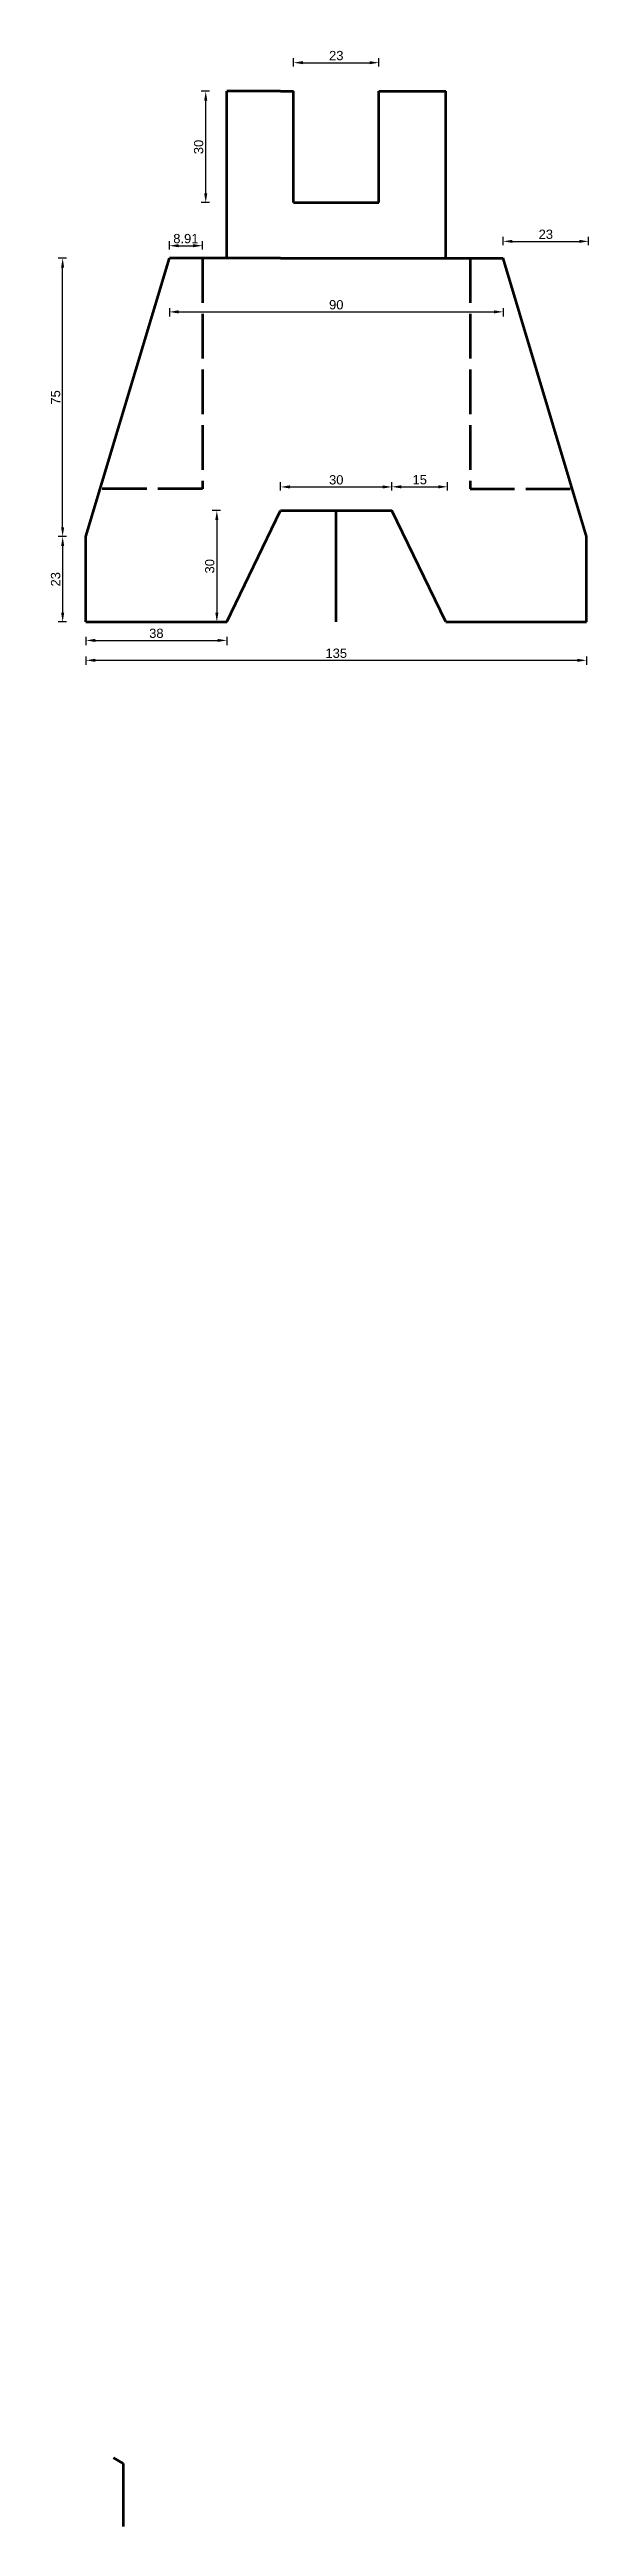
# Model space of a CAD drawing. Header units: inches. Extents: x 934 to 13503, y 40 to 6452.
# Drawn here: x 6262 to 6407, y 1728 to 2395 of the extents above; entities that cross this region are included whole.
import ezdxf

# ---------------------------------------------------------------- set-up
doc = ezdxf.new("R2010")
doc.units = ezdxf.units.IN
doc.linetypes.add('ACAD_ISO02W100', pattern=[15, 12, -3])
doc.styles.get("Standard").update_dxf_attribs({"font": 'arial.ttf'})
doc.dimstyles.new('ISO-25', dxfattribs={"dimtxt": 2.5, "dimasz": 2.5, "dimexe": 1.25, "dimexo": 0.275, "dimtad": 1, "dimdsep": 46, "dimtxsty": 'Standard', "dimcen": 2.5, "dimclrd": 256, "dimadec": 0, "dimazin": 0, "dimtfac": 1, "dimtmove": 0, "dimatfit": 3, "dimfxl": 1, "dimfxlon": 1, "dimarcsym": 0})

msp = doc.modelspace()

# ---------------------------------------------------------------- blocks, each defined once
blk = doc.blocks.new('*D140')
at = {"color": 0, "lineweight": -2, "transparency": 16777216}
for p, q in [((6266.71, 2263.81), (6264.46, 2263.81)), ((6266.71, 2240.81), (6264.46, 2240.81))]:
    blk.add_line(p, q, dxfattribs=at)
at = {"lineweight": -2, "transparency": 16777216}
blk.add_line((6265.71, 2243.31), (6265.71, 2261.31), dxfattribs=at)
at = {"lineweight": 80, "transparency": 16777216}
for points in [[(6265.29, 2261.31), (6266.12, 2261.31), (6265.71, 2263.81)], [(6265.29, 2243.31), (6266.12, 2243.31), (6265.71, 2240.81)]]:
    blk.add_solid(points, dxfattribs=at)
at = {"layer": 'Defpoints', "color": 0, "lineweight": 80, "transparency": 16777216}
for p in [(6265.71, 2263.81), (6271.97, 2263.81), (6271.97, 2240.81)]:
    blk.add_point(p, dxfattribs=at)
at = {"color": 0, "lineweight": 80, "transparency": 16777216, "insert": (6263.81, 2252.31), "char_height": 2.5, "attachment_point": 5, "rotation": 90}
blk.add_mtext('23', dxfattribs=at)
blk = doc.blocks.new('*D141')
at = {"color": 0, "lineweight": -2, "transparency": 16777216}
for p, q in [((6308.27, 2270.81), (6306.02, 2270.81)), ((6308.27, 2240.81), (6306.02, 2240.81))]:
    blk.add_line(p, q, dxfattribs=at)
at = {"lineweight": -2, "transparency": 16777216}
blk.add_line((6307.27, 2268.31), (6307.27, 2243.31), dxfattribs=at)
at = {"lineweight": 80, "transparency": 16777216}
for points in [[(6306.86, 2268.31), (6307.69, 2268.31), (6307.27, 2270.81)], [(6306.86, 2243.31), (6307.69, 2243.31), (6307.27, 2240.81)]]:
    blk.add_solid(points, dxfattribs=at)
at = {"layer": 'Defpoints', "color": 0, "lineweight": 80, "transparency": 16777216}
for p in [(6339.47, 2270.81), (6307.27, 2240.81), (6339.47, 2240.81)]:
    blk.add_point(p, dxfattribs=at)
at = {"color": 0, "lineweight": 80, "transparency": 16777216, "insert": (6305.37, 2255.81), "char_height": 2.5, "attachment_point": 5, "rotation": 90}
blk.add_mtext('30', dxfattribs=at)
blk = doc.blocks.new('*D142')
at = {"color": 0, "lineweight": -2, "transparency": 16777216}
for p, q in [((6324.47, 2276.19), (6324.47, 2278.44)), ((6354.47, 2276.19), (6354.47, 2278.44))]:
    blk.add_line(p, q, dxfattribs=at)
at = {"lineweight": -2, "transparency": 16777216}
blk.add_line((6326.97, 2277.19), (6351.97, 2277.19), dxfattribs=at)
at = {"lineweight": 80, "transparency": 16777216}
for points in [[(6326.97, 2277.61), (6326.97, 2276.77), (6324.47, 2277.19)], [(6351.97, 2277.61), (6351.97, 2276.77), (6354.47, 2277.19)]]:
    blk.add_solid(points, dxfattribs=at)
at = {"layer": 'Defpoints', "color": 0, "lineweight": 80, "transparency": 16777216}
for p in [(6354.47, 2277.19), (6324.47, 2270.81), (6354.47, 2270.81)]:
    blk.add_point(p, dxfattribs=at)
at = {"color": 0, "lineweight": 80, "transparency": 16777216, "insert": (6339.47, 2279.09), "char_height": 2.5, "attachment_point": 5}
blk.add_mtext('30', dxfattribs=at)
blk = doc.blocks.new('*D143')
at = {"color": 0, "lineweight": -2, "transparency": 16777216}
for p, q in [((6271.97, 2236.82), (6271.97, 2234.57)), ((6309.97, 2236.82), (6309.97, 2234.57))]:
    blk.add_line(p, q, dxfattribs=at)
at = {"lineweight": -2, "transparency": 16777216}
blk.add_line((6274.47, 2235.82), (6307.47, 2235.82), dxfattribs=at)
at = {"lineweight": 80, "transparency": 16777216}
for points in [[(6274.47, 2236.24), (6274.47, 2235.41), (6271.97, 2235.82)], [(6307.47, 2236.24), (6307.47, 2235.41), (6309.97, 2235.82)]]:
    blk.add_solid(points, dxfattribs=at)
at = {"layer": 'Defpoints', "color": 0, "lineweight": 80, "transparency": 16777216}
for p in [(6271.97, 2240.81), (6309.97, 2240.81), (6309.97, 2235.82)]:
    blk.add_point(p, dxfattribs=at)
at = {"color": 0, "lineweight": 80, "transparency": 16777216, "insert": (6290.97, 2237.73), "char_height": 2.5, "attachment_point": 5}
blk.add_mtext('38', dxfattribs=at)
blk = doc.blocks.new('*D144')
at = {"color": 0, "lineweight": -2, "transparency": 16777216}
for p, q in [((6271.97, 2231.46), (6271.97, 2229.21)), ((6406.97, 2231.46), (6406.97, 2229.21))]:
    blk.add_line(p, q, dxfattribs=at)
at = {"lineweight": -2, "transparency": 16777216}
blk.add_line((6274.47, 2230.46), (6404.47, 2230.46), dxfattribs=at)
at = {"lineweight": 80, "transparency": 16777216}
for points in [[(6274.47, 2230.88), (6274.47, 2230.04), (6271.97, 2230.46)], [(6404.47, 2230.88), (6404.47, 2230.04), (6406.97, 2230.46)]]:
    blk.add_solid(points, dxfattribs=at)
at = {"layer": 'Defpoints', "color": 0, "lineweight": 80, "transparency": 16777216}
for p in [(6271.97, 2240.81), (6406.97, 2240.81), (6406.97, 2230.46)]:
    blk.add_point(p, dxfattribs=at)
at = {"color": 0, "lineweight": 80, "transparency": 16777216, "insert": (6339.47, 2232.36), "char_height": 2.5, "attachment_point": 5}
blk.add_mtext('135', dxfattribs=at)
blk = doc.blocks.new('*D145')
at = {"color": 0, "lineweight": -2, "transparency": 16777216}
for p, q in [((6354.47, 2276.22), (6354.47, 2278.47)), ((6369.47, 2276.22), (6369.47, 2278.47))]:
    blk.add_line(p, q, dxfattribs=at)
at = {"lineweight": -2, "transparency": 16777216}
blk.add_line((6356.97, 2277.22), (6366.97, 2277.22), dxfattribs=at)
at = {"lineweight": 80, "transparency": 16777216}
for points in [[(6356.97, 2277.64), (6356.97, 2276.8), (6354.47, 2277.22)], [(6366.97, 2277.64), (6366.97, 2276.8), (6369.47, 2277.22)]]:
    blk.add_solid(points, dxfattribs=at)
at = {"layer": 'Defpoints', "color": 0, "lineweight": 80, "transparency": 16777216}
for p in [(6369.47, 2277.22), (6354.47, 2270.81), (6369.47, 2270.81)]:
    blk.add_point(p, dxfattribs=at)
at = {"color": 0, "lineweight": 80, "transparency": 16777216, "insert": (6361.97, 2279.12), "char_height": 2.5, "attachment_point": 5}
blk.add_mtext('15', dxfattribs=at)
blk = doc.blocks.new('*D146')
at = {"color": 0, "lineweight": -2, "transparency": 16777216}
for p, q in [((6266.7, 2338.81), (6264.45, 2338.81)), ((6266.7, 2263.81), (6264.45, 2263.81))]:
    blk.add_line(p, q, dxfattribs=at)
at = {"lineweight": -2, "transparency": 16777216}
blk.add_line((6265.7, 2266.31), (6265.7, 2336.31), dxfattribs=at)
at = {"lineweight": 80, "transparency": 16777216}
for points in [[(6265.28, 2336.31), (6266.11, 2336.31), (6265.7, 2338.81)], [(6265.28, 2266.31), (6266.11, 2266.31), (6265.7, 2263.81)]]:
    blk.add_solid(points, dxfattribs=at)
at = {"layer": 'Defpoints', "color": 0, "lineweight": 80, "transparency": 16777216}
for p in [(6265.7, 2338.81), (6271.97, 2338.81), (6271.97, 2263.81)]:
    blk.add_point(p, dxfattribs=at)
at = {"color": 0, "lineweight": 80, "transparency": 16777216, "insert": (6263.8, 2301.31), "char_height": 2.5, "attachment_point": 5, "rotation": 90}
blk.add_mtext('75', dxfattribs=at)
blk = doc.blocks.new('*D149')
at = {"color": 0, "lineweight": -2, "transparency": 16777216}
for p, q in [((6327.97, 2390.52), (6327.97, 2392.77)), ((6350.97, 2390.52), (6350.97, 2392.77))]:
    blk.add_line(p, q, dxfattribs=at)
at = {"lineweight": -2, "transparency": 16777216}
blk.add_line((6330.47, 2391.52), (6348.47, 2391.52), dxfattribs=at)
at = {"lineweight": 80, "transparency": 16777216}
for points in [[(6330.47, 2391.94), (6330.47, 2391.11), (6327.97, 2391.52)], [(6348.47, 2391.94), (6348.47, 2391.11), (6350.97, 2391.52)]]:
    blk.add_solid(points, dxfattribs=at)
at = {"layer": 'Defpoints', "color": 0, "lineweight": 80, "transparency": 16777216}
for p in [(6350.97, 2391.52), (6327.97, 2383.81), (6350.97, 2383.81)]:
    blk.add_point(p, dxfattribs=at)
at = {"color": 0, "lineweight": 80, "transparency": 16777216, "insert": (6339.47, 2393.43), "char_height": 2.5, "attachment_point": 5}
blk.add_mtext('23', dxfattribs=at)
blk = doc.blocks.new('*D147')
at = {"color": 0, "lineweight": -2, "transparency": 16777216}
for p, q in [((6305.28, 2383.81), (6303.03, 2383.81)), ((6305.28, 2353.81), (6303.03, 2353.81))]:
    blk.add_line(p, q, dxfattribs=at)
at = {"lineweight": -2, "transparency": 16777216}
blk.add_line((6304.28, 2356.31), (6304.28, 2381.31), dxfattribs=at)
at = {"lineweight": 80, "transparency": 16777216}
for points in [[(6303.86, 2381.31), (6304.69, 2381.31), (6304.28, 2383.81)], [(6303.86, 2356.31), (6304.69, 2356.31), (6304.28, 2353.81)]]:
    blk.add_solid(points, dxfattribs=at)
at = {"layer": 'Defpoints', "color": 0, "lineweight": 80, "transparency": 16777216}
for p in [(6304.28, 2383.81), (6327.97, 2383.81), (6327.97, 2353.81)]:
    blk.add_point(p, dxfattribs=at)
at = {"color": 0, "lineweight": 80, "transparency": 16777216, "insert": (6302.37, 2368.81), "char_height": 2.5, "attachment_point": 5, "rotation": 90}
blk.add_mtext('30', dxfattribs=at)
blk = doc.blocks.new('*D148')
at = {"color": 0, "lineweight": -2, "transparency": 16777216}
for p, q in [((6294.47, 2325.37), (6294.47, 2323.12)), ((6384.47, 2325.37), (6384.47, 2323.12))]:
    blk.add_line(p, q, dxfattribs=at)
at = {"lineweight": -2, "transparency": 16777216}
blk.add_line((6296.97, 2324.37), (6381.97, 2324.37), dxfattribs=at)
at = {"lineweight": 80, "transparency": 16777216}
for points in [[(6296.97, 2324.79), (6296.97, 2323.95), (6294.47, 2324.37)], [(6381.97, 2324.79), (6381.97, 2323.95), (6384.47, 2324.37)]]:
    blk.add_solid(points, dxfattribs=at)
at = {"layer": 'Defpoints', "color": 0, "lineweight": 80, "transparency": 16777216}
for p in [(6294.47, 2338.81), (6384.47, 2338.81), (6384.47, 2324.37)]:
    blk.add_point(p, dxfattribs=at)
at = {"color": 0, "lineweight": 80, "transparency": 16777216, "insert": (6339.47, 2326.27), "char_height": 2.5, "attachment_point": 5}
blk.add_mtext('90', dxfattribs=at)
blk = doc.blocks.new('*D150')
at = {"color": 0, "lineweight": -2, "transparency": 16777216}
for p, q in [((6294.47, 2341.2), (6294.47, 2343.45)), ((6303.38, 2341.2), (6303.38, 2343.45))]:
    blk.add_line(p, q, dxfattribs=at)
at = {"lineweight": -2, "transparency": 16777216}
blk.add_line((6296.97, 2342.2), (6300.88, 2342.2), dxfattribs=at)
at = {"lineweight": 80, "transparency": 16777216}
for points in [[(6296.97, 2342.62), (6296.97, 2341.78), (6294.47, 2342.2)], [(6300.88, 2342.62), (6300.88, 2341.78), (6303.38, 2342.2)]]:
    blk.add_solid(points, dxfattribs=at)
at = {"layer": 'Defpoints', "color": 0, "lineweight": 80, "transparency": 16777216}
for p in [(6294.47, 2338.81), (6303.38, 2342.2), (6303.38, 2338.81)]:
    blk.add_point(p, dxfattribs=at)
at = {"color": 0, "lineweight": 80, "transparency": 16777216, "insert": (6298.92, 2344.1), "char_height": 2.5, "attachment_point": 5}
blk.add_mtext('8.91', dxfattribs=at)
blk = doc.blocks.new('*D151')
at = {"color": 0, "lineweight": -2, "transparency": 16777216}
for p, q in [((6384.47, 2342.37), (6384.47, 2344.62)), ((6407.47, 2342.37), (6407.47, 2344.62))]:
    blk.add_line(p, q, dxfattribs=at)
at = {"lineweight": -2, "transparency": 16777216}
blk.add_line((6386.97, 2343.37), (6404.97, 2343.37), dxfattribs=at)
at = {"lineweight": 80, "transparency": 16777216}
for points in [[(6386.97, 2343.79), (6386.97, 2342.95), (6384.47, 2343.37)], [(6404.97, 2343.79), (6404.97, 2342.95), (6407.47, 2343.37)]]:
    blk.add_solid(points, dxfattribs=at)
at = {"layer": 'Defpoints', "color": 0, "lineweight": 80, "transparency": 16777216}
for p in [(6407.47, 2343.37), (6384.47, 2338.81), (6407.47, 2338.81)]:
    blk.add_point(p, dxfattribs=at)
at = {"color": 0, "lineweight": 80, "transparency": 16777216, "insert": (6395.97, 2345.27), "char_height": 2.5, "attachment_point": 5}
blk.add_mtext('23', dxfattribs=at)

# ---------------------------------------------------------------- dimensions: what is measured, and where the dimension line sits
at = {"lineweight": 80}
for base, p1, p2, picture, middle in [((6350.97, 2391.523), (6327.97, 2383.809), (6350.97, 2383.809), '*D149', (6339.47, 2393.425)), ((6303.378, 2342.2), (6294.47, 2338.809), (6303.378, 2338.809), '*D150', (6298.924, 2344.102)), ((6407.47, 2343.369), (6384.47, 2338.809), (6407.47, 2338.809), '*D151', (6395.97, 2345.271)), ((6384.47, 2324.371), (6294.47, 2338.809), (6384.47, 2338.809), '*D148', (6339.47, 2326.272)), ((6354.47, 2277.191), (6324.47, 2270.809), (6354.47, 2270.809), '*D142', (6339.47, 2279.094)), ((6369.47, 2277.219), (6354.47, 2270.809), (6369.47, 2270.809), '*D145', (6361.97, 2279.121)), ((6309.97, 2235.823), (6271.97, 2240.809), (6309.97, 2240.809), '*D143', (6290.97, 2237.726)), ((6406.97, 2230.459), (6271.97, 2240.809), (6406.97, 2240.809), '*D144', (6339.47, 2232.362))]:
    dim = msp.add_linear_dim(base=base, p1=p1, p2=p2, dimstyle='ISO-25', dxfattribs=at)
    dim.commit()
    dim.dimension.update_dxf_attribs({"geometry": picture, "text_midpoint": middle})
for base, p1, p2, picture, middle in [((6304.276, 2383.809), (6327.97, 2353.809), (6327.97, 2383.809), '*D147', (6302.374, 2368.809)), ((6265.697, 2338.809), (6271.97, 2263.809), (6271.97, 2338.809), '*D146', (6263.801, 2301.309)), ((6307.274, 2240.809), (6339.47, 2270.809), (6339.47, 2240.809), '*D141', (6305.372, 2255.809)), ((6265.708, 2263.809), (6271.97, 2240.809), (6271.97, 2263.809), '*D140', (6263.806, 2252.309))]:
    dim = msp.add_linear_dim(base=base, p1=p1, p2=p2, angle=90, dimstyle='ISO-25', dxfattribs=at)
    dim.commit()
    dim.dimension.update_dxf_attribs({"geometry": picture, "text_midpoint": middle})

# ---------------------------------------------------------------- linework, layer by layer
at = {"lineweight": 80}
for p, q in [((6309.97, 2338.809), (6309.97, 2383.809)), ((6324.47, 2383.809), (6309.97, 2383.809)), ((6324.47, 2383.809), (6327.97, 2383.809)), ((6327.97, 2370.049), (6327.97, 2383.809)), ((6350.97, 2383.809), (6354.47, 2383.809)), ((6350.97, 2370.049), (6350.97, 2383.809)), ((6354.47, 2383.809), (6368.97, 2383.809)), ((6368.97, 2338.809), (6368.97, 2383.809)), ((6327.97, 2360.809), (6327.97, 2377.049)), ((6350.97, 2360.809), (6350.97, 2377.049)), ((6327.97, 2353.809), (6327.97, 2370.049)), ((6350.97, 2353.809), (6350.97, 2370.049)), ((6327.97, 2353.809), (6350.97, 2353.809)), ((6271.97, 2263.809), (6294.47, 2338.809)), ((6324.47, 2338.809), (6294.47, 2338.809)), ((6324.47, 2338.809), (6354.47, 2338.809)), ((6354.47, 2338.809), (6384.47, 2338.809)), ((6406.97, 2263.809), (6384.47, 2338.809)), ((6309.97, 2240.809), (6324.47, 2270.809)), ((6324.47, 2270.809), (6354.47, 2270.809)), ((6339.47, 2240.809), (6339.47, 2270.809)), ((6368.97, 2240.809), (6354.47, 2270.809)), ((6271.97, 2240.809), (6271.97, 2263.809)), ((6406.97, 2240.809), (6406.97, 2263.809)), ((6271.97, 2240.809), (6309.97, 2240.809)), ((6368.97, 2240.809), (6406.97, 2240.809)), ((6279.421, 1746.044), (6282.019, 1744.544)), ((6282.019, 1744.544), (6282.019, 1727.544))]:
    msp.add_line(p, q, dxfattribs=at)
at = {"linetype": 'ACAD_ISO02W100', "lineweight": 80}
for p, q in [((6303.378, 2338.809), (6303.378, 2276.67)), ((6375.562, 2338.809), (6375.562, 2276.67)), ((6303.378, 2276.67), (6275.837, 2276.697)), ((6375.562, 2276.67), (6403.104, 2276.697))]:
    msp.add_line(p, q, dxfattribs=at)

msp.set_redraw_order([(e.dxf.handle, doc.entitydb.next_handle()) for e in msp.query("TEXT MTEXT ATTDEF DIMENSION ARC_DIMENSION")])  # texts and dimensions are drawn at this point

doc.saveas('drawing.dxf')
